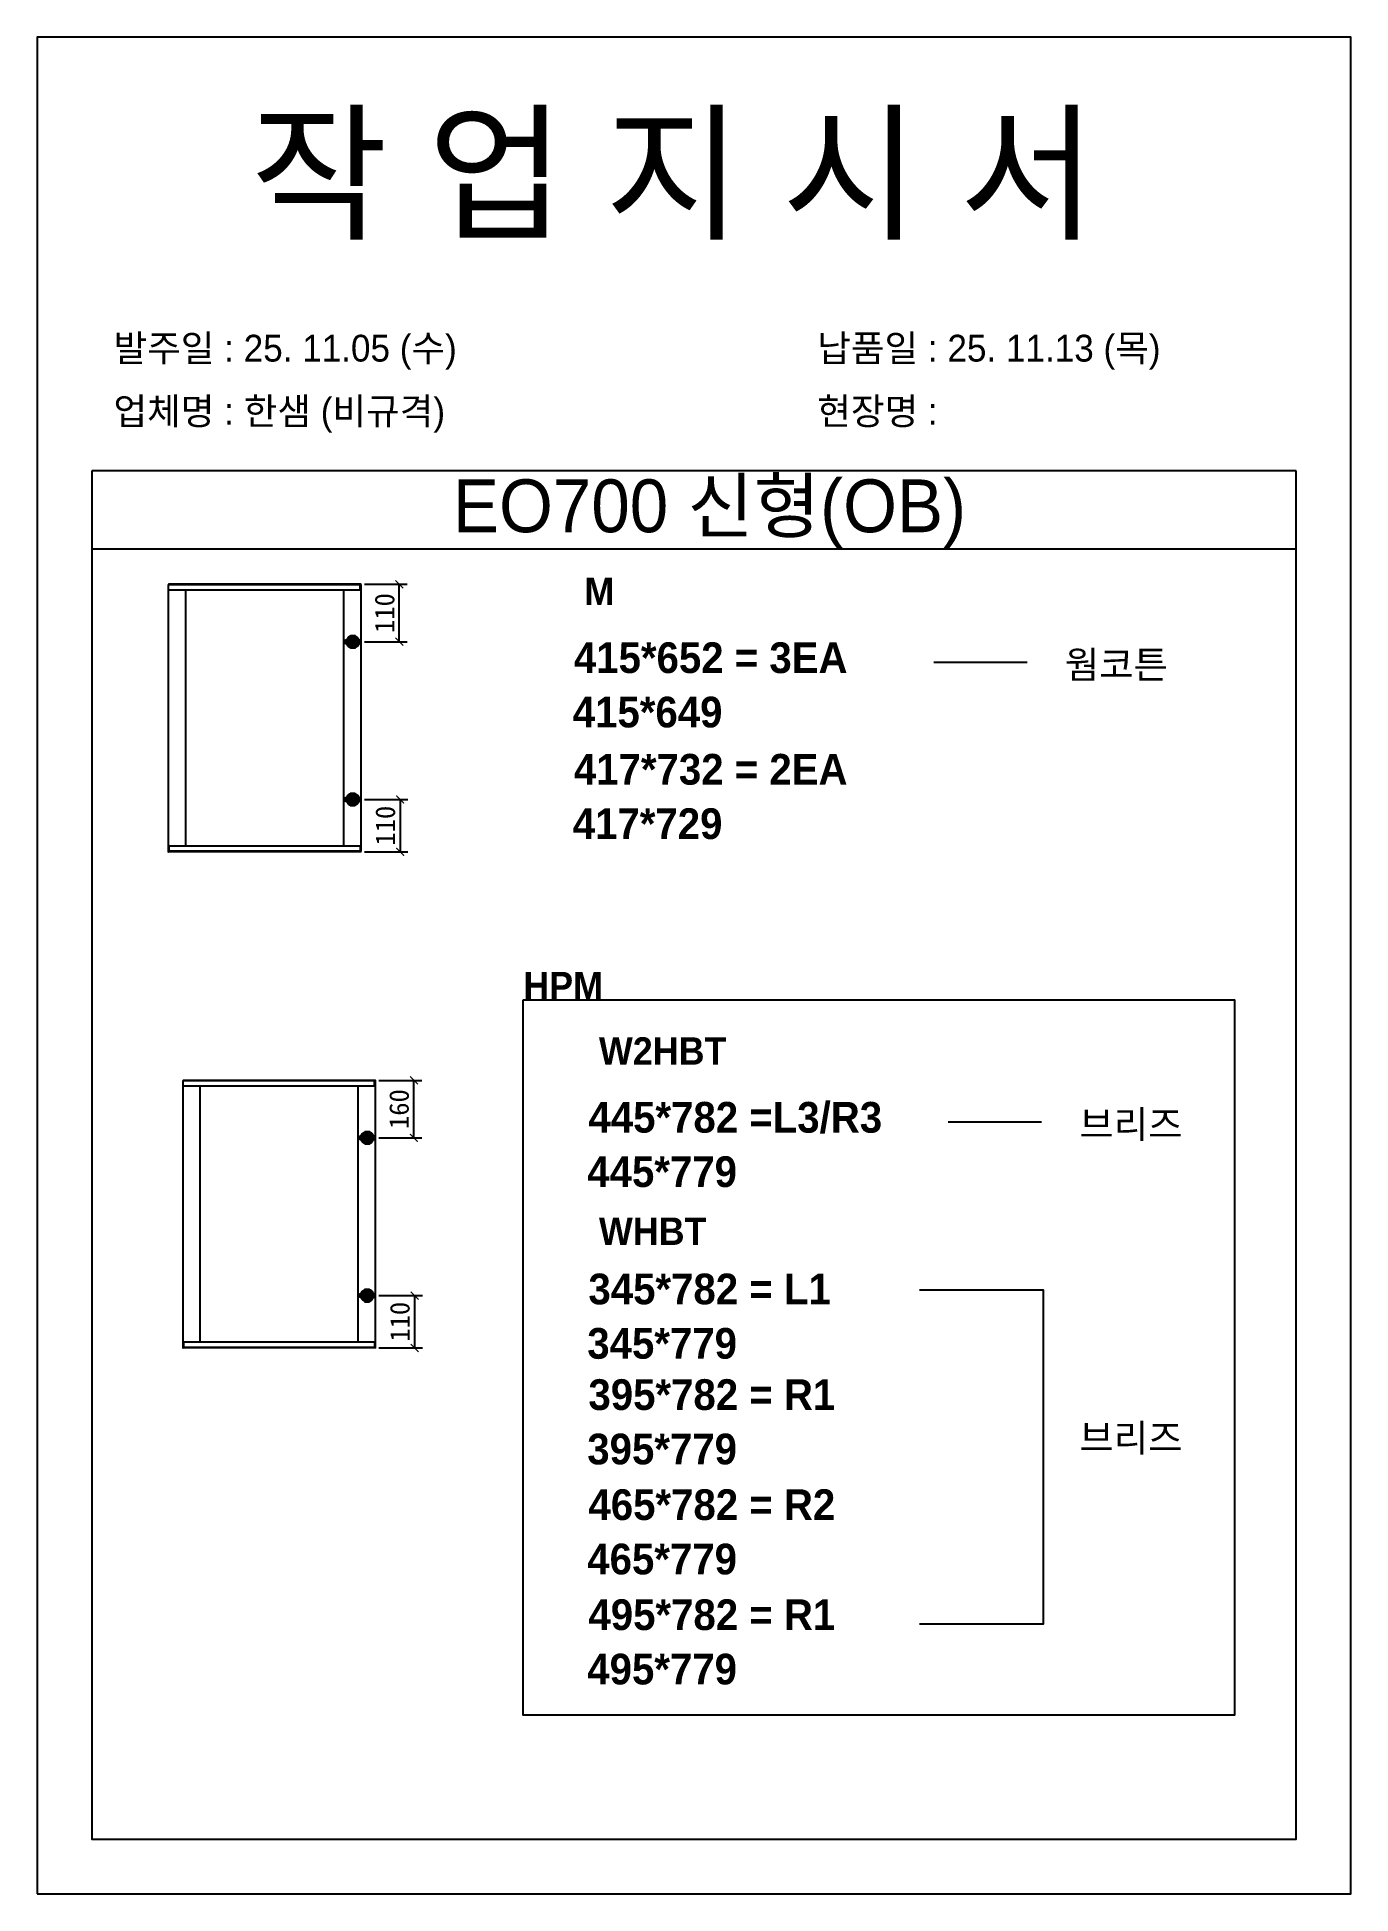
# Model space of a CAD drawing. Header units: millimetres. Extents: x -44117 to 256353, y -2095463 to 65325.
# Drawn here: x 113447 to 115127, y -442577 to -440201 of the extents above; entities that cross this region are included whole.
import ezdxf

# ---------------------------------------------------------------- set-up
doc = ezdxf.new("R2010")
doc.units = ezdxf.units.MM
doc.header["$LTSCALE"] = 10
doc.linetypes.add('HIDDEN', pattern=[9.525, 6.35, -3.175])
doc.layers.add('Layer1', color=7, linetype='Continuous', lineweight=70)
doc.layers.add('도면층1', color=7, linetype='HIDDEN')
doc.styles.add('MtX_Gulim', font='')
doc.styles.get('MtX_Gulim').set_extended_font_data('Gulim', bold=True)
doc.dimstyles.new('ISO-25', dxfattribs={"dimtxt": 2.5, "dimasz": 2.5, "dimexe": 1, "dimexo": 1, "dimtad": 1, "dimtxsty": 'Standard', "dimblk": 'ARCHTICK', "dimcen": 2.5, "dimadec": 0, "dimazin": 0, "dimtfac": 1, "dimtmove": 0, "dimatfit": 3, "dimfxl": 0, "dimarcsym": 0})

msp = doc.modelspace()

# ---------------------------------------------------------------- texts
at = {"linetype": 'Continuous', "style": 'MtX_Gulim'}
for s, height, p in [('M', 35.04934, (114146.70529, -440927.97707)), ('415*652 = 3EA', 39.2712622, (114133.26608, -441014.94973)), ('웜코튼', 35.049344, (114761.01207, -441021.81716)), ('417*732 = 2EA', 39.2712622, (114133.26608, -441157.7546)), ('W2HBT', 35.049344, (114165.29412, -441516.1219)), ('445*782 =L3/R3', 39.2712622, (114151.85491, -441603.09456)), ('브리즈', 35.049344, (114779.6009, -441609.96199)), ('WHBT', 35.049344, (114165.29412, -441746.81007)), ('345*782 = L1', 39.2712622, (114151.85491, -441822.78082)), ('395*782 = R1', 39.2712622, (114151.85491, -441957.97236)), ('브리즈', 35.049344, (114779.6009, -442011.31189)), ('465*782 = R2', 39.2712622, (114151.85491, -442098.79689)), ('495*782 = R1', 39.2712622, (114151.85491, -442239.62141))]:
    msp.add_text(s, height=height, dxfattribs=at).set_placement(p)
at = {"color": 242, "linetype": 'Continuous', "true_color": 0xcd2027, "style": 'MtX_Gulim'}
for s, p in [('415*649', (114131.80415, -441084.5495)), ('417*729', (114131.80415, -441227.35437)), ('445*779', (114150.39299, -441672.69433)), ('345*779', (114150.39299, -441892.38058)), ('395*779', (114150.39299, -442027.57213)), ('465*779', (114150.39299, -442168.39665)), ('495*779', (114150.39299, -442309.22118))]:
    msp.add_text(s, height=39.271262, dxfattribs=at).set_placement(p)
at = {"attachment_point": 1}
for s, width, gutter_width, heights, insert, char_height in [('{\\fGulim|b0|i0|c129|p50;작 업 지 시 서}', 3307.3198183, 12.5, [-155.84554], (113719.65932, -440305.39339), 140), ('\\pt11;{\\fGulim|b0|i0|c129|p50;발주일 : 25. 11.05 (수)}', 3307.3198183, 12.5, [34.50412], (113544.44996, -440582.11381), 34.3), ('{\\fGulim|b0|i0|c129|p50;납품일 : 25. 11.13 (목)}', 3307.3198183, 12.5, [35.09023], (114444.42795, -440582.11381), 34.3), ('{\\fGulim|b0|i0|c129|p50;업체명 : 한샘 (비규격)}', 3307.3198183, 12.5, [36.11279], (113544.44996, -440662.76999), 34.3), ('{\\fGulim|b0|i0|c129|p50;현장명 : }', 3307.3198183, 12.5, [-38.2735], (114444.42795, -440662.76999), 34.3), ('{\\fGulim|b0|i0|c129|p50;EO700 신형(OB)}', 1597.0710432, 6.03612, [-85.06834], (113978.56364, -440767.1905), 67.6045736)]:
    msp.add_mtext_dynamic_manual_height_columns(s, width=width, gutter_width=gutter_width, heights=heights, dxfattribs=dict(at, insert=insert, char_height=char_height))
at = {"layer": '도면층1', "linetype": 'Continuous', "style": 'MtX_Gulim'}
msp.add_text('HPM', height=35.049344, dxfattribs=at).set_placement((114068.53409, -441432.45729))

# ---------------------------------------------------------------- blocks, each defined once
blk = doc.blocks.new('_ArchTick')
at = {"color": 0, "linetype": 'ByBlock', "const_width": 0.15}
blk.add_lwpolyline([(-0.5, -0.5), (0.5, 0.5)], dxfattribs=at)
blk = doc.blocks.new('*D3737')
at = {"color": 0, "lineweight": -2}
for p, q in [((113865.4, -440901.4), (113920, -440901.4)), ((113910, -440975), (113910, -440901.4)), ((113865.4, -440975), (113920, -440975))]:
    blk.add_line(p, q, dxfattribs=at)
at = {"layer": 'Defpoints', "color": 0}
for p in [(113850.4, -440901.4), (113910, -440901.4), (113850.4, -440975)]:
    blk.add_point(p, dxfattribs=at)
at = {"color": 0, "lineweight": -2, "xscale": 10, "yscale": 10, "zscale": 10}
for p, rotation in [((113910, -440901.4), 90), ((113910, -440975), 270)]:
    blk.add_blockref('_ArchTick', p, dxfattribs=dict(at, rotation=rotation))
at = {"color": 0, "insert": (113891.3, -440938.2), "char_height": 25, "attachment_point": 5, "rotation": 90}
blk.add_mtext('110', dxfattribs=at)
blk = doc.blocks.new('*D3738')
at = {"color": 0, "lineweight": -2}
for p, q in [((113865.4, -441176.9), (113921, -441176.9)), ((113911, -441176.9), (113911, -441243.8)), ((113865.4, -441243.8), (113921, -441243.8))]:
    blk.add_line(p, q, dxfattribs=at)
at = {"layer": 'Defpoints', "color": 0}
for p in [(113850.4, -441176.9), (113850.4, -441243.8), (113911, -441243.8)]:
    blk.add_point(p, dxfattribs=at)
at = {"color": 0, "lineweight": -2, "xscale": 10, "yscale": 10, "zscale": 10}
for p, rotation in [((113911, -441176.9), 90), ((113911, -441243.8), 270)]:
    blk.add_blockref('_ArchTick', p, dxfattribs=dict(at, rotation=rotation))
at = {"color": 0, "insert": (113892.2, -441210.3), "char_height": 25, "attachment_point": 5, "rotation": 90}
blk.add_mtext('110', dxfattribs=at)
blk = doc.blocks.new('*D3746')
at = {"color": 0, "lineweight": -2}
for p, q in [((113884, -441536.2), (113938.6, -441536.2)), ((113928.6, -441609.8), (113928.6, -441536.2)), ((113884, -441609.8), (113938.6, -441609.8))]:
    blk.add_line(p, q, dxfattribs=at)
at = {"layer": 'Defpoints', "color": 0}
for p in [(113869, -441536.2), (113928.6, -441536.2), (113869, -441609.8)]:
    blk.add_point(p, dxfattribs=at)
at = {"color": 0, "lineweight": -2, "xscale": 10, "yscale": 10, "zscale": 10}
for p, rotation in [((113928.6, -441536.2), 90), ((113928.6, -441609.8), 270)]:
    blk.add_blockref('_ArchTick', p, dxfattribs=dict(at, rotation=rotation))
at = {"color": 0, "insert": (113909.8, -441573), "char_height": 25, "attachment_point": 5, "rotation": 90}
blk.add_mtext('160', dxfattribs=at)
blk = doc.blocks.new('*D3747')
at = {"color": 0, "lineweight": -2}
for p, q in [((113884, -441811.7), (113939.6, -441811.7)), ((113929.6, -441811.7), (113929.6, -441878.6)), ((113884, -441878.6), (113939.6, -441878.6))]:
    blk.add_line(p, q, dxfattribs=at)
at = {"layer": 'Defpoints', "color": 0}
for p in [(113869, -441811.7), (113869, -441878.6), (113929.6, -441878.6)]:
    blk.add_point(p, dxfattribs=at)
at = {"color": 0, "lineweight": -2, "xscale": 10, "yscale": 10, "zscale": 10}
for p, rotation in [((113929.6, -441811.7), 90), ((113929.6, -441878.6), 270)]:
    blk.add_blockref('_ArchTick', p, dxfattribs=dict(at, rotation=rotation))
at = {"color": 0, "insert": (113910.8, -441845.1), "char_height": 25, "attachment_point": 5, "rotation": 90}
blk.add_mtext('110', dxfattribs=at)

# ---------------------------------------------------------------- dimensions: what is measured, and where the dimension line sits
for base, p1, p2, text, picture, middle in [((113910.00867, -440901.3722), (113850.3949, -440974.98868), (113850.3949, -440901.3722), '110', '*D3737', (113891.25867, -440938.18044)), ((113910.96214, -441243.75102), (113850.3949, -441176.86664), (113850.3949, -441243.75102), '110', '*D3738', (113892.21214, -441210.30883)), ((113928.59751, -441536.20916), (113868.98373, -441609.82564), (113868.98373, -441536.20916), '160', '*D3746', (113909.84751, -441573.0174)), ((113929.55098, -441878.58798), (113868.98373, -441811.7036), (113868.98373, -441878.58798), '110', '*D3747', (113910.80098, -441845.14579))]:
    dim = msp.add_linear_dim(base=base, p1=p1, p2=p2, angle=90, text=text, dimstyle='ISO-25', override={"dimscale": 10, "dimasz": 1, "dimexo": 1.5, "dimtxsty": 'Standard'})
    dim.commit()
    dim.dimension.update_dxf_attribs({"geometry": picture, "text_midpoint": middle})

# ---------------------------------------------------------------- linework, layer by layer
for p, q in [((115056.85271, -440756.4006), (113516.85271, -440756.4006)), ((115056.85271, -440856.4006), (113516.85271, -440856.4006)), ((113614.53224, -440901.61816), (113614.53224, -441243.50505)), ((113861.03288, -440902.06089), (113614.53224, -440902.06089)), ((113861.03288, -440908.75105), (113614.53224, -440908.75105)), ((113860.78692, -440901.3722), (113614.7782, -440901.3722)), ((113636.42284, -440908.25913), (113636.42284, -441236.37216)), ((113838.89632, -441236.37216), (113838.89632, -440908.75105)), ((113859.80307, -440908.75105), (113859.80307, -440901.3722)), ((113861.03288, -441243.50505), (113861.03288, -440901.61816)), ((113861.03288, -441236.37216), (113614.53224, -441236.37216)), ((113861.03288, -441243.06232), (113614.53224, -441243.06232)), ((113860.78692, -441243.75102), (113614.7782, -441243.75102)), ((113615.76205, -441243.75102), (113615.76205, -441236.37216)), ((113859.80307, -441236.37216), (113859.80307, -441243.75102)), ((113633.12108, -441536.45512), (113633.12108, -441878.34201)), ((113879.62172, -441536.89785), (113633.12108, -441536.89785)), ((113879.62172, -441543.58801), (113633.12108, -441543.58801)), ((113879.37576, -441536.20916), (113633.36704, -441536.20916)), ((113655.01168, -441543.09609), (113655.01168, -441871.20912)), ((113857.48516, -441871.20912), (113857.48516, -441543.58801)), ((113878.39191, -441543.58801), (113878.39191, -441536.20916)), ((113879.62172, -441878.34201), (113879.62172, -441536.45512)), ((113879.62172, -441871.20912), (113633.12108, -441871.20912)), ((113879.62172, -441877.89928), (113633.12108, -441877.89928)), ((113879.37576, -441878.58798), (113633.36704, -441878.58798)), ((113634.35089, -441878.58798), (113634.35089, -441871.20912)), ((113878.39191, -441871.20912), (113878.39191, -441878.58798))]:
    msp.add_line(p, q)
for points in [[(113446.85271, -442577.23088), (115126.85271, -442577.23088), (115126.85271, -440201.23088), (113446.85271, -440201.23088)], [(114068.53409, -441433.29179), (114978.26052, -441433.29179), (114978.26052, -442348.65121), (114068.53409, -442348.65121)]]:
    msp.add_lwpolyline(points, close=True)
for points in [[(113516.85271, -440756.4006), (113516.85271, -442507.23088), (115056.85271, -442507.23088), (115056.85271, -440756.4006)], [(114593.49015, -441001.0557), (114712.81504, -441001.0557)], [(114612.07899, -441589.20052), (114731.40388, -441589.20052)], [(114575.0535, -441804.21479), (114733.48109, -441804.21479), (114733.48109, -442231.96929), (114575.0535, -442231.96929)]]:
    msp.add_lwpolyline(points)
for centre, start, end in [((113860.78692, -440901.61816), 0, 90), ((113614.7782, -441243.50506), 180, 270), ((113860.78692, -441243.50506), 270, 0), ((113879.37576, -441536.45512), 0, 90), ((113633.36704, -441878.34202), 180, 270), ((113879.37576, -441878.34202), 270, 0)]:
    msp.add_arc(centre, 0.24596, start, end)
at = {"layer": 'Layer1'}
for p, q in [((113850.3949, -440965.92348), (113850.3949, -440984.05388)), ((113850.3949, -441185.93184), (113850.3949, -441167.80144)), ((113868.98373, -441600.76044), (113868.98373, -441618.89084)), ((113868.98373, -441820.7688), (113868.98373, -441802.6384))]:
    msp.add_line(p, q, dxfattribs=at)
for points in [[(113859.4601, -440974.98868), (113841.3297, -440974.98868)], [(113859.4601, -441176.86664), (113841.3297, -441176.86664)], [(113878.04893, -441609.82564), (113859.91853, -441609.82564)], [(113878.04893, -441811.7036), (113859.91853, -441811.7036)]]:
    msp.add_lwpolyline(points, close=True, dxfattribs=at)
for centre in [(113850.3949, -440974.98868), (113850.3949, -441176.86664), (113868.98373, -441609.82564), (113868.98373, -441811.7036)]:
    msp.add_circle(centre, 6.04347, dxfattribs=at)

msp.set_redraw_order([(e.dxf.handle, doc.entitydb.next_handle()) for e in msp.query("TEXT MTEXT ATTDEF DIMENSION ARC_DIMENSION")])  # texts and dimensions are drawn at this point

doc.saveas('drawing.dxf')
